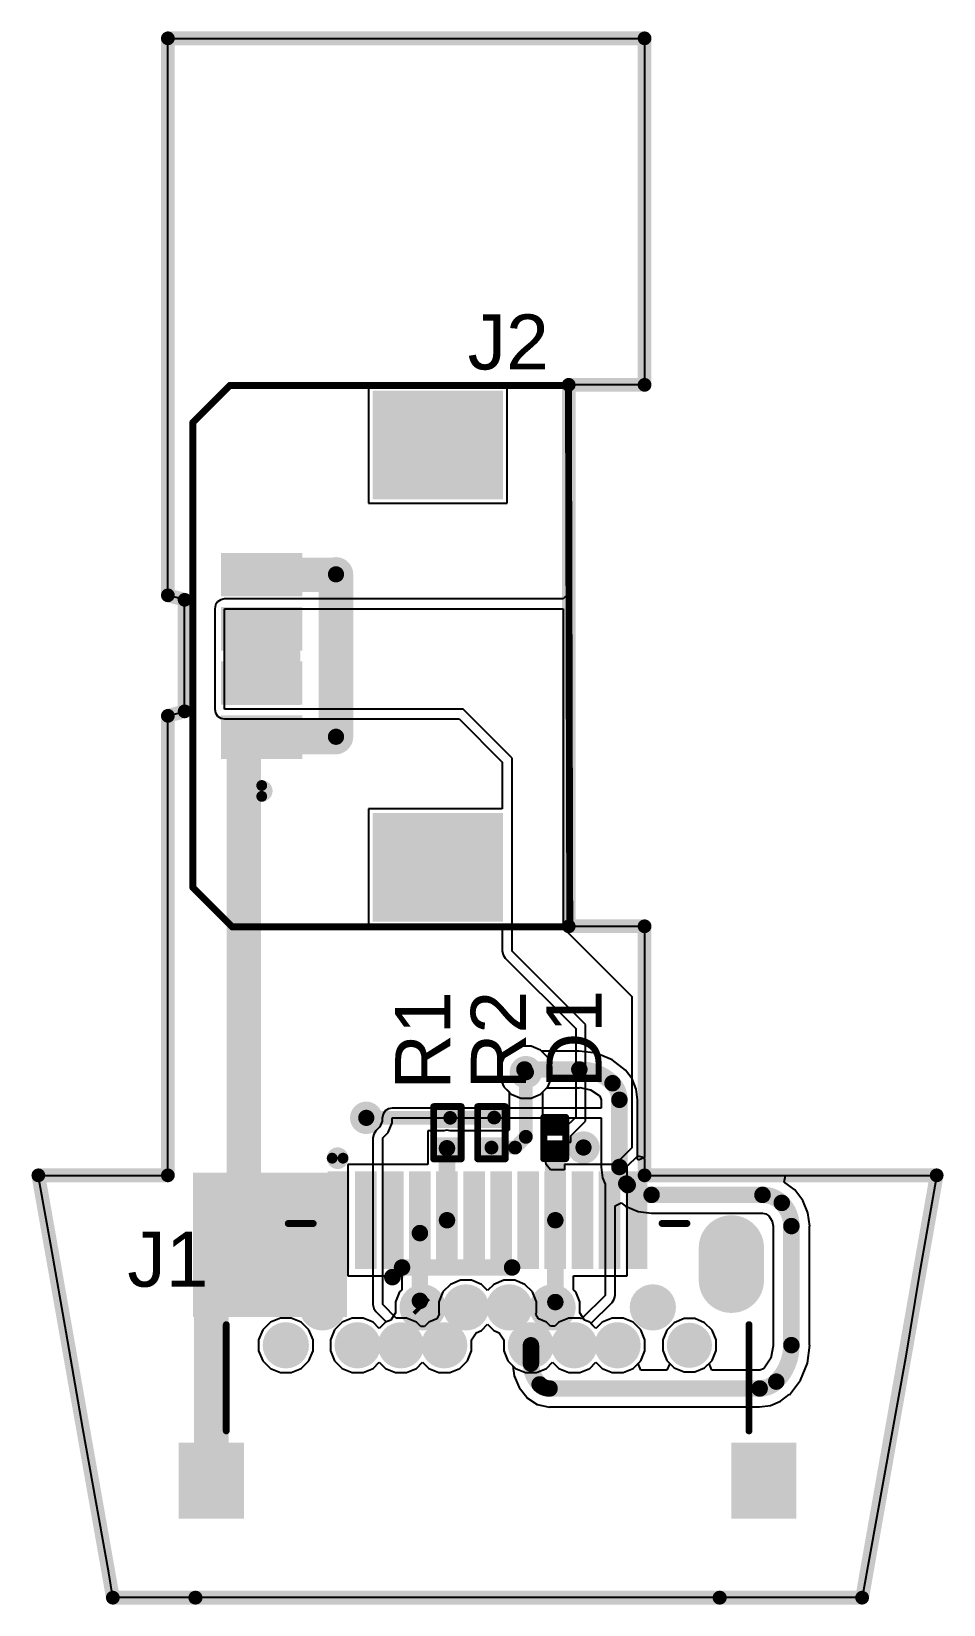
# Model space of a CAD drawing. Header units: millimetres. Extents: x -1.5 to 15.3, y -0.1 to 28.9.
import ezdxf

# ---------------------------------------------------------------- set-up
doc = ezdxf.new("R2010")
doc.units = ezdxf.units.MM
for name, color, linetype in [('BottomLayer', 5, 'Continuous'), ('BottomSolder', 6, 'Continuous'), ('Mechanical2', 216, 'Continuous'), ('MultiLayer', 9, 'Continuous'), ('PadHoleLayer', 156, 'Continuous'), ('TopLayer', 1, 'Continuous'), ('TopOverlay', 2, 'Continuous'), ('TopPaste', 8, 'Continuous'), ('TopSolder', 216, 'Continuous'), ('ViaHoleLayer', 16, 'Continuous')]:
    doc.layers.add(name, color=color, linetype=linetype)
doc.styles.add('Arial', font='arial.ttf', dxfattribs={"height": 0.2})

msp = doc.modelspace()

# ---------------------------------------------------------------- texts
at = {"layer": 'TopOverlay', "style": 'Arial'}
for s, p in [('J2', (6.545, 22.682)), ('J1', (0.263, 5.741))]:
    msp.add_text(s, height=1.016, dxfattribs=at).set_placement(p)
for s, p in [('R1', (6.223, 9.381)), ('R2', (7.62, 9.39)), ('D1', (9.017, 9.407))]:
    msp.add_text(s, height=1.016, rotation=90, dxfattribs=at).set_placement(p)

# ---------------------------------------------------------------- blocks, each defined once
blk = doc.blocks.new('R___0201_1')
at = {"layer": 'TopLayer'}
for points in [[(-0.41, 0.185), (-0.14, 0.185), (-0.14, -0.185), (-0.41, -0.185)], [(0.14, 0.185), (0.41, 0.185), (0.41, -0.185), (0.14, -0.185)]]:
    blk.add_hatch(color=1, dxfattribs=at).paths.add_polyline_path(points)
at = {"layer": 'TopPaste'}
for points in [[(-0.41, 0.185), (-0.14, 0.185), (-0.14, -0.185), (-0.41, -0.185)], [(0.14, 0.185), (0.41, 0.185), (0.41, -0.185), (0.14, -0.185)]]:
    blk.add_hatch(color=8, dxfattribs=at).paths.add_polyline_path(points)
at = {"layer": 'TopSolder'}
for points in [[(-0.465, 0.24), (-0.085, 0.24), (-0.085, -0.24), (-0.465, -0.24)], [(0.085, 0.24), (0.465, 0.24), (0.465, -0.24), (0.085, -0.24)]]:
    blk.add_hatch(color=216, dxfattribs=at).paths.add_polyline_path(points)
at = {"layer": 'TopOverlay', "const_width": 0.127}
for points in [[(-0.483, -0.254), (-0.483, 0.254)], [(0.483, 0.254), (-0.483, 0.254)], [(0.483, -0.254), (0.483, 0.254)], [(0.483, -0.254), (-0.483, -0.254)]]:
    blk.add_lwpolyline(points, dxfattribs=at)
at = {"layer": 'TopOverlay', "const_width": 0.0635}
for points in [[(-0.514, 0.254, 1), (-0.451, 0.254, 1)], [(-0.514, 0.254, 1), (-0.451, 0.254, 1)], [(0.451, 0.254, 1), (0.514, 0.254, 1)], [(0.451, 0.254, 1), (0.514, 0.254, 1)], [(-0.514, -0.254, 1), (-0.451, -0.254, 1)], [(-0.514, -0.254, 1), (-0.451, -0.254, 1)], [(0.451, -0.254, 1), (0.514, -0.254, 1)], [(0.451, -0.254, 1), (0.514, -0.254, 1)]]:
    blk.add_lwpolyline(points, format="xyb", close=True, dxfattribs=at)
blk = doc.blocks.new('R___0201_2')
at = {"layer": 'TopLayer'}
for points in [[(-0.41, 0.185), (-0.14, 0.185), (-0.14, -0.185), (-0.41, -0.185)], [(0.14, 0.185), (0.41, 0.185), (0.41, -0.185), (0.14, -0.185)]]:
    blk.add_hatch(color=1, dxfattribs=at).paths.add_polyline_path(points)
at = {"layer": 'TopPaste'}
for points in [[(-0.41, 0.185), (-0.14, 0.185), (-0.14, -0.185), (-0.41, -0.185)], [(0.14, 0.185), (0.41, 0.185), (0.41, -0.185), (0.14, -0.185)]]:
    blk.add_hatch(color=8, dxfattribs=at).paths.add_polyline_path(points)
at = {"layer": 'TopSolder'}
for points in [[(-0.465, 0.24), (-0.085, 0.24), (-0.085, -0.24), (-0.465, -0.24)], [(0.085, 0.24), (0.465, 0.24), (0.465, -0.24), (0.085, -0.24)]]:
    blk.add_hatch(color=216, dxfattribs=at).paths.add_polyline_path(points)
at = {"layer": 'TopOverlay', "const_width": 0.127}
for points in [[(-0.483, -0.254), (-0.483, 0.254)], [(0.483, 0.254), (-0.483, 0.254)], [(0.483, -0.254), (0.483, 0.254)], [(0.483, -0.254), (-0.483, -0.254)]]:
    blk.add_lwpolyline(points, dxfattribs=at)
at = {"layer": 'TopOverlay', "const_width": 0.0635}
for points in [[(-0.514, 0.254, 1), (-0.451, 0.254, 1)], [(-0.514, 0.254, 1), (-0.451, 0.254, 1)], [(0.451, 0.254, 1), (0.514, 0.254, 1)], [(0.451, 0.254, 1), (0.514, 0.254, 1)], [(-0.514, -0.254, 1), (-0.451, -0.254, 1)], [(-0.514, -0.254, 1), (-0.451, -0.254, 1)], [(0.451, -0.254, 1), (0.514, -0.254, 1)], [(0.451, -0.254, 1), (0.514, -0.254, 1)]]:
    blk.add_lwpolyline(points, format="xyb", close=True, dxfattribs=at)
blk = doc.blocks.new('XF3M_1__0415_1B_3')
at = {"layer": 'TopLayer'}
for points in [[(-1.797, 3.9), (-1.197, 3.9), (-1.197, 2.6), (-1.797, 2.6)], [(-0.797, 3.9), (-0.197, 3.9), (-0.197, 2.6), (-0.797, 2.6)], [(0.203, 3.9), (0.803, 3.9), (0.803, 2.6), (0.203, 2.6)], [(1.203, 3.9), (1.803, 3.9), (1.803, 2.6), (1.203, 2.6)], [(-4.8, 1.1), (-3, 1.1), (-3, -1.1), (-4.8, -1.1)], [(3, 1.1), (4.8, 1.1), (4.8, -1.1), (3, -1.1)]]:
    blk.add_hatch(color=1, dxfattribs=at).paths.add_polyline_path(points)
at = {"layer": 'TopPaste'}
for points in [[(-1.797, 3.9), (-1.197, 3.9), (-1.197, 2.6), (-1.797, 2.6)], [(-0.797, 3.9), (-0.197, 3.9), (-0.197, 2.6), (-0.797, 2.6)], [(0.203, 3.9), (0.803, 3.9), (0.803, 2.6), (0.203, 2.6)], [(1.203, 3.9), (1.803, 3.9), (1.803, 2.6), (1.203, 2.6)], [(-4.8, 1.1), (-3, 1.1), (-3, -1.1), (-4.8, -1.1)], [(3, 1.1), (4.8, 1.1), (4.8, -1.1), (3, -1.1)]]:
    blk.add_hatch(color=8, dxfattribs=at).paths.add_polyline_path(points)
at = {"layer": 'TopSolder'}
for points in [[(-1.898, 4.002), (-1.095, 4.002), (-1.095, 2.498), (-1.898, 2.498)], [(-0.898, 4.002), (-0.095, 4.002), (-0.095, 2.498), (-0.898, 2.498)], [(0.102, 4.002), (0.905, 4.002), (0.905, 2.498), (0.102, 2.498)], [(1.102, 4.002), (1.905, 4.002), (1.905, 2.498), (1.102, 2.498)], [(-4.902, 1.202), (-2.898, 1.202), (-2.898, -1.202), (-4.902, -1.202)], [(2.898, 1.202), (4.902, 1.202), (4.902, -1.202), (2.898, -1.202)]]:
    blk.add_hatch(color=216, dxfattribs=at).paths.add_polyline_path(points)
at = {"layer": 'TopOverlay', "const_width": 0.127}
for points in [[(-4.275, 4.521), (-5, 3.796)], [(-4.275, 4.521), (4.318, 4.521)], [(4.318, 4.521), (5, 3.839)], [(-5, 3.796), (-5, -2.437)], [(5, 3.839), (5, -2.412)], [(5, -2.412), (-5, -2.437)]]:
    blk.add_lwpolyline(points, dxfattribs=at)
at = {"layer": 'TopOverlay'}
for points, const_width in [([(-4.307, 4.521, 1), (-4.243, 4.521, 1)], 0.0635), ([(-4.307, 4.521, 1), (-4.243, 4.521, 1)], 0.0635), ([(4.286, 4.521, 1), (4.35, 4.521, 1)], 0.0635), ([(4.286, 4.521, 1), (4.35, 4.521, 1)], 0.0635), ([(-5.032, 3.796, 1), (-4.968, 3.796, 1)], 0.0635), ([(-5.032, 3.796, 1), (-4.968, 3.796, 1)], 0.0635), ([(4.968, 3.839, 1), (5.032, 3.839, 1)], 0.0635), ([(4.968, 3.839, 1), (5.032, 3.839, 1)], 0.0635), ([(-2.389, 3.25, 1), (-2.589, 3.25, 1)], 0.2), ([(-2.639, 3.25, 1), (-2.539, 3.25, 1)], 0.1), ([(-2.439, 3.25, 1), (-2.339, 3.25, 1)], 0.1), ([(-5.032, -2.437, 1), (-4.968, -2.437, 1)], 0.0635), ([(-5.032, -2.437, 1), (-4.968, -2.437, 1)], 0.0635), ([(4.968, -2.412, 1), (5.032, -2.412, 1)], 0.0635), ([(4.968, -2.412, 1), (5.032, -2.412, 1)], 0.0635)]:
    blk.add_lwpolyline(points, format="xyb", close=True, dxfattribs=dict(at, const_width=const_width))
blk = doc.blocks.new('DSN0603_2_4')
at = {"layer": 'TopLayer'}
for points in [[(-0.3, 0.12), (-0.1, 0.12), (-0.1, -0.12), (-0.3, -0.12)], [(0.1, 0.12), (0.3, 0.12), (0.3, -0.12), (0.1, -0.12)]]:
    blk.add_hatch(color=1, dxfattribs=at).paths.add_polyline_path(points)
at = {"layer": 'TopPaste'}
for points in [[(-0.3, 0.12), (-0.1, 0.12), (-0.1, -0.12), (-0.3, -0.12)], [(0.1, 0.12), (0.3, 0.12), (0.3, -0.12), (0.1, -0.12)]]:
    blk.add_hatch(color=8, dxfattribs=at).paths.add_polyline_path(points)
at = {"layer": 'TopSolder'}
for points in [[(-0.355, 0.175), (-0.045, 0.175), (-0.045, -0.175), (-0.355, -0.175)], [(0.045, 0.175), (0.355, 0.175), (0.355, -0.175), (0.045, -0.175)]]:
    blk.add_hatch(color=216, dxfattribs=at).paths.add_polyline_path(points)
at = {"layer": 'TopOverlay', "const_width": 0.127}
for points in [[(0.381, 0.203), (-0.381, 0.203)], [(-0.381, -0.203), (-0.381, 0.203)], [(0.381, -0.203), (0.381, 0.203)], [(0.381, -0.203), (-0.381, -0.203)]]:
    blk.add_lwpolyline(points, dxfattribs=at)
at = {"layer": 'TopOverlay', "const_width": 0.0635}
for points in [[(-0.413, 0.203, 1), (-0.349, 0.203, 1)], [(-0.413, 0.203, 1), (-0.349, 0.203, 1)], [(0.349, 0.203, 1), (0.413, 0.203, 1)], [(0.349, 0.203, 1), (0.413, 0.203, 1)], [(-0.413, -0.203, 1), (-0.349, -0.203, 1)], [(-0.413, -0.203, 1), (-0.349, -0.203, 1)], [(0.349, -0.203, 1), (0.413, -0.203, 1)], [(0.349, -0.203, 1), (0.413, -0.203, 1)]]:
    blk.add_lwpolyline(points, format="xyb", close=True, dxfattribs=at)
blk = doc.blocks.new('CUI_UJ32_C_H_G_H2_SMT_TR_5')
at = {"layer": 'BottomLayer'}
h = blk.add_hatch(color=5, dxfattribs=at)
edge = h.paths.add_edge_path()
edge.add_arc((-4.5, 4.45), 0.5, 180, 360)
edge.add_line((-4, 4.45), (-4, 5.05))
edge.add_arc((-4.5, 5.05), 0.5, 0, 180)
edge.add_line((-5, 5.05), (-5, 4.45))
h = blk.add_hatch(color=5, dxfattribs=at)
edge = h.paths.add_edge_path()
edge.add_arc((4.5, 4.45), 0.5, 180, 360)
edge.add_line((5, 4.45), (5, 5.05))
edge.add_arc((4.5, 5.05), 0.5, 0, 180)
edge.add_line((4, 5.05), (4, 4.45))
h = blk.add_hatch(color=5, dxfattribs=at)
edge = h.paths.add_edge_path()
edge.add_arc((-3.05, 3.95), 0.325, 0, 360)
h = blk.add_hatch(color=5, dxfattribs=at)
edge = h.paths.add_edge_path()
edge.add_arc((-1.2, 3.95), 0.325, 0, 360)
h = blk.add_hatch(color=5, dxfattribs=at)
edge = h.paths.add_edge_path()
edge.add_arc((-0.4, 3.95), 0.325, 0, 360)
h = blk.add_hatch(color=5, dxfattribs=at)
edge = h.paths.add_edge_path()
edge.add_arc((0.4, 3.95), 0.325, 0, 360)
h = blk.add_hatch(color=5, dxfattribs=at)
edge = h.paths.add_edge_path()
edge.add_arc((1.2, 3.95), 0.325, 0, 360)
h = blk.add_hatch(color=5, dxfattribs=at)
edge = h.paths.add_edge_path()
edge.add_arc((3.05, 3.95), 0.325, 0, 360)
h = blk.add_hatch(color=5, dxfattribs=at)
edge = h.paths.add_edge_path()
edge.add_arc((-3.725, 3.25), 0.325, 0, 360)
h = blk.add_hatch(color=5, dxfattribs=at)
edge = h.paths.add_edge_path()
edge.add_arc((-2.4, 3.25), 0.325, 0, 360)
h = blk.add_hatch(color=5, dxfattribs=at)
edge = h.paths.add_edge_path()
edge.add_arc((-1.6, 3.25), 0.325, 0, 360)
h = blk.add_hatch(color=5, dxfattribs=at)
edge = h.paths.add_edge_path()
edge.add_arc((-0.8, 3.25), 0.325, 0, 360)
h = blk.add_hatch(color=5, dxfattribs=at)
edge = h.paths.add_edge_path()
edge.add_arc((0.8, 3.25), 0.325, 0, 360)
h = blk.add_hatch(color=5, dxfattribs=at)
edge = h.paths.add_edge_path()
edge.add_arc((1.6, 3.25), 0.325, 0, 360)
h = blk.add_hatch(color=5, dxfattribs=at)
edge = h.paths.add_edge_path()
edge.add_arc((2.4, 3.25), 0.325, 0, 360)
h = blk.add_hatch(color=5, dxfattribs=at)
edge = h.paths.add_edge_path()
edge.add_arc((3.725, 3.25), 0.315, 0, 360)
at = {"layer": 'BottomSolder'}
h = blk.add_hatch(color=6, dxfattribs=at)
edge = h.paths.add_edge_path()
edge.add_arc((-4.5, 4.45), 0.602, 180, 360)
edge.add_line((-3.898, 4.45), (-3.898, 5.05))
edge.add_arc((-4.5, 5.05), 0.602, 0, 180)
edge.add_line((-5.102, 5.05), (-5.102, 4.45))
h = blk.add_hatch(color=6, dxfattribs=at)
edge = h.paths.add_edge_path()
edge.add_arc((4.5, 4.45), 0.602, 180, 360)
edge.add_line((5.102, 4.45), (5.102, 5.05))
edge.add_arc((4.5, 5.05), 0.602, 0, 180)
edge.add_line((3.898, 5.05), (3.898, 4.45))
h = blk.add_hatch(color=6, dxfattribs=at)
edge = h.paths.add_edge_path()
edge.add_arc((-3.05, 3.95), 0.427, 0, 360)
h = blk.add_hatch(color=6, dxfattribs=at)
edge = h.paths.add_edge_path()
edge.add_arc((-1.2, 3.95), 0.427, 0, 360)
h = blk.add_hatch(color=6, dxfattribs=at)
edge = h.paths.add_edge_path()
edge.add_arc((-0.4, 3.95), 0.427, 0, 360)
h = blk.add_hatch(color=6, dxfattribs=at)
edge = h.paths.add_edge_path()
edge.add_arc((0.4, 3.95), 0.427, 0, 360)
h = blk.add_hatch(color=6, dxfattribs=at)
edge = h.paths.add_edge_path()
edge.add_arc((1.2, 3.95), 0.427, 0, 360)
h = blk.add_hatch(color=6, dxfattribs=at)
edge = h.paths.add_edge_path()
edge.add_arc((3.05, 3.95), 0.427, 0, 360)
h = blk.add_hatch(color=6, dxfattribs=at)
edge = h.paths.add_edge_path()
edge.add_arc((-3.725, 3.25), 0.427, 0, 360)
h = blk.add_hatch(color=6, dxfattribs=at)
edge = h.paths.add_edge_path()
edge.add_arc((-2.4, 3.25), 0.427, 0, 360)
h = blk.add_hatch(color=6, dxfattribs=at)
edge = h.paths.add_edge_path()
edge.add_arc((-1.6, 3.25), 0.427, 0, 360)
h = blk.add_hatch(color=6, dxfattribs=at)
edge = h.paths.add_edge_path()
edge.add_arc((-0.8, 3.25), 0.427, 0, 360)
h = blk.add_hatch(color=6, dxfattribs=at)
edge = h.paths.add_edge_path()
edge.add_arc((0.8, 3.25), 0.427, 0, 360)
h = blk.add_hatch(color=6, dxfattribs=at)
edge = h.paths.add_edge_path()
edge.add_arc((1.6, 3.25), 0.427, 0, 360)
h = blk.add_hatch(color=6, dxfattribs=at)
edge = h.paths.add_edge_path()
edge.add_arc((2.4, 3.25), 0.427, 0, 360)
h = blk.add_hatch(color=6, dxfattribs=at)
edge = h.paths.add_edge_path()
edge.add_arc((3.725, 3.25), 0.417, 0, 360)
at = {"layer": 'MultiLayer'}
h = blk.add_hatch(color=9, dxfattribs=at)
edge = h.paths.add_edge_path()
edge.add_arc((-4.5, 4.45), 0.5, 180, 360)
edge.add_line((-4, 4.45), (-4, 5.05))
edge.add_arc((-4.5, 5.05), 0.5, 0, 180)
edge.add_line((-5, 5.05), (-5, 4.45))
h = blk.add_hatch(color=9, dxfattribs=at)
edge = h.paths.add_edge_path()
edge.add_arc((4.5, 4.45), 0.5, 180, 360)
edge.add_line((5, 4.45), (5, 5.05))
edge.add_arc((4.5, 5.05), 0.5, 0, 180)
edge.add_line((4, 5.05), (4, 4.45))
h = blk.add_hatch(color=9, dxfattribs=at)
edge = h.paths.add_edge_path()
edge.add_arc((-3.05, 3.95), 0.325, 0, 360)
h = blk.add_hatch(color=9, dxfattribs=at)
edge = h.paths.add_edge_path()
edge.add_arc((-1.2, 3.95), 0.325, 0, 360)
h = blk.add_hatch(color=9, dxfattribs=at)
edge = h.paths.add_edge_path()
edge.add_arc((-0.4, 3.95), 0.325, 0, 360)
h = blk.add_hatch(color=9, dxfattribs=at)
edge = h.paths.add_edge_path()
edge.add_arc((0.4, 3.95), 0.325, 0, 360)
h = blk.add_hatch(color=9, dxfattribs=at)
edge = h.paths.add_edge_path()
edge.add_arc((1.2, 3.95), 0.325, 0, 360)
h = blk.add_hatch(color=9, dxfattribs=at)
edge = h.paths.add_edge_path()
edge.add_arc((3.05, 3.95), 0.325, 0, 360)
h = blk.add_hatch(color=9, dxfattribs=at)
edge = h.paths.add_edge_path()
edge.add_arc((-3.725, 3.25), 0.325, 0, 360)
h = blk.add_hatch(color=9, dxfattribs=at)
edge = h.paths.add_edge_path()
edge.add_arc((-2.4, 3.25), 0.325, 0, 360)
h = blk.add_hatch(color=9, dxfattribs=at)
edge = h.paths.add_edge_path()
edge.add_arc((-1.6, 3.25), 0.325, 0, 360)
h = blk.add_hatch(color=9, dxfattribs=at)
edge = h.paths.add_edge_path()
edge.add_arc((-0.8, 3.25), 0.325, 0, 360)
h = blk.add_hatch(color=9, dxfattribs=at)
edge = h.paths.add_edge_path()
edge.add_arc((0.8, 3.25), 0.325, 0, 360)
h = blk.add_hatch(color=9, dxfattribs=at)
edge = h.paths.add_edge_path()
edge.add_arc((1.6, 3.25), 0.325, 0, 360)
h = blk.add_hatch(color=9, dxfattribs=at)
edge = h.paths.add_edge_path()
edge.add_arc((2.4, 3.25), 0.325, 0, 360)
h = blk.add_hatch(color=9, dxfattribs=at)
edge = h.paths.add_edge_path()
edge.add_arc((3.725, 3.25), 0.315, 0, 360)
at = {"layer": 'PadHoleLayer'}
h = blk.add_hatch(color=156, dxfattribs=at)
edge = h.paths.add_edge_path()
edge.add_arc((-4.5, 4.45), 0.25, 180, 360)
edge.add_line((-4.25, 4.45), (-4.25, 5.05))
edge.add_arc((-4.5, 5.05), 0.25, 0, 180)
edge.add_line((-4.75, 5.05), (-4.75, 4.45))
h = blk.add_hatch(color=156, dxfattribs=at)
edge = h.paths.add_edge_path()
edge.add_arc((4.5, 4.45), 0.25, 180, 360)
edge.add_line((4.75, 4.45), (4.75, 5.05))
edge.add_arc((4.5, 5.05), 0.25, 0, 180)
edge.add_line((4.25, 5.05), (4.25, 4.45))
h = blk.add_hatch(color=156, dxfattribs=at)
edge = h.paths.add_edge_path()
edge.add_arc((-3.05, 3.95), 0.2, 0, 360)
h = blk.add_hatch(color=156, dxfattribs=at)
edge = h.paths.add_edge_path()
edge.add_arc((-1.2, 3.95), 0.2, 0, 360)
h = blk.add_hatch(color=156, dxfattribs=at)
edge = h.paths.add_edge_path()
edge.add_arc((-0.4, 3.95), 0.2, 0, 360)
h = blk.add_hatch(color=156, dxfattribs=at)
edge = h.paths.add_edge_path()
edge.add_arc((0.4, 3.95), 0.2, 0, 360)
h = blk.add_hatch(color=156, dxfattribs=at)
edge = h.paths.add_edge_path()
edge.add_arc((1.2, 3.95), 0.2, 0, 360)
h = blk.add_hatch(color=156, dxfattribs=at)
edge = h.paths.add_edge_path()
edge.add_arc((3.05, 3.95), 0.2, 0, 360)
h = blk.add_hatch(color=156, dxfattribs=at)
edge = h.paths.add_edge_path()
edge.add_arc((-3.725, 3.25), 0.325, 0, 360)
h = blk.add_hatch(color=156, dxfattribs=at)
edge = h.paths.add_edge_path()
edge.add_arc((3.725, 3.25), 0.315, 0, 360)
h = blk.add_hatch(color=156, dxfattribs=at)
edge = h.paths.add_edge_path()
edge.add_arc((-2.4, 3.25), 0.2, 0, 360)
h = blk.add_hatch(color=156, dxfattribs=at)
edge = h.paths.add_edge_path()
edge.add_arc((-1.6, 3.25), 0.2, 0, 360)
h = blk.add_hatch(color=156, dxfattribs=at)
edge = h.paths.add_edge_path()
edge.add_arc((-0.8, 3.25), 0.2, 0, 360)
h = blk.add_hatch(color=156, dxfattribs=at)
edge = h.paths.add_edge_path()
edge.add_arc((0.8, 3.25), 0.2, 0, 360)
h = blk.add_hatch(color=156, dxfattribs=at)
edge = h.paths.add_edge_path()
edge.add_arc((1.6, 3.25), 0.2, 0, 360)
h = blk.add_hatch(color=156, dxfattribs=at)
edge = h.paths.add_edge_path()
edge.add_arc((2.4, 3.25), 0.2, 0, 360)
at = {"layer": 'TopLayer'}
for points in [[(-2.9, 6.41), (-2.6, 6.41), (-2.6, 4.71), (-2.9, 4.71)], [(-2.4, 6.41), (-2.1, 6.41), (-2.1, 4.71), (-2.4, 4.71)], [(-1.9, 6.41), (-1.6, 6.41), (-1.6, 4.71), (-1.9, 4.71)], [(-1.4, 6.41), (-1.1, 6.41), (-1.1, 4.71), (-1.4, 4.71)], [(-0.9, 6.41), (-0.6, 6.41), (-0.6, 4.71), (-0.9, 4.71)], [(-0.4, 6.41), (-0.1, 6.41), (-0.1, 4.71), (-0.4, 4.71)], [(0.1, 6.41), (0.4, 6.41), (0.4, 4.71), (0.1, 4.71)], [(0.6, 6.41), (0.9, 6.41), (0.9, 4.71), (0.6, 4.71)], [(1.1, 6.41), (1.4, 6.41), (1.4, 4.71), (1.1, 4.71)], [(1.6, 6.41), (1.9, 6.41), (1.9, 4.71), (1.6, 4.71)], [(2.1, 6.41), (2.4, 6.41), (2.4, 4.71), (2.1, 4.71)], [(2.6, 6.41), (2.9, 6.41), (2.9, 4.71), (2.6, 4.71)], [(-5.6, 1.35), (-4.6, 1.35), (-4.6, 0.15), (-5.6, 0.15)], [(4.6, 1.35), (5.6, 1.35), (5.6, 0.15), (4.6, 0.15)]]:
    blk.add_hatch(color=1, dxfattribs=at).paths.add_polyline_path(points)
h = blk.add_hatch(color=1, dxfattribs=at)
edge = h.paths.add_edge_path()
edge.add_arc((-4.5, 4.45), 0.5, 180, 360)
edge.add_line((-4, 4.45), (-4, 5.05))
edge.add_arc((-4.5, 5.05), 0.5, 0, 180)
edge.add_line((-5, 5.05), (-5, 4.45))
h = blk.add_hatch(color=1, dxfattribs=at)
edge = h.paths.add_edge_path()
edge.add_arc((4.5, 4.45), 0.5, 180, 360)
edge.add_line((5, 4.45), (5, 5.05))
edge.add_arc((4.5, 5.05), 0.5, 0, 180)
edge.add_line((4, 5.05), (4, 4.45))
h = blk.add_hatch(color=1, dxfattribs=at)
edge = h.paths.add_edge_path()
edge.add_arc((-3.05, 3.95), 0.325, 0, 360)
h = blk.add_hatch(color=1, dxfattribs=at)
edge = h.paths.add_edge_path()
edge.add_arc((-1.2, 3.95), 0.325, 0, 360)
h = blk.add_hatch(color=1, dxfattribs=at)
edge = h.paths.add_edge_path()
edge.add_arc((-0.4, 3.95), 0.325, 0, 360)
h = blk.add_hatch(color=1, dxfattribs=at)
edge = h.paths.add_edge_path()
edge.add_arc((0.4, 3.95), 0.325, 0, 360)
h = blk.add_hatch(color=1, dxfattribs=at)
edge = h.paths.add_edge_path()
edge.add_arc((1.2, 3.95), 0.325, 0, 360)
h = blk.add_hatch(color=1, dxfattribs=at)
edge = h.paths.add_edge_path()
edge.add_arc((3.05, 3.95), 0.325, 0, 360)
h = blk.add_hatch(color=1, dxfattribs=at)
edge = h.paths.add_edge_path()
edge.add_arc((-3.725, 3.25), 0.325, 0, 360)
h = blk.add_hatch(color=1, dxfattribs=at)
edge = h.paths.add_edge_path()
edge.add_arc((-2.4, 3.25), 0.325, 0, 360)
h = blk.add_hatch(color=1, dxfattribs=at)
edge = h.paths.add_edge_path()
edge.add_arc((-1.6, 3.25), 0.325, 0, 360)
h = blk.add_hatch(color=1, dxfattribs=at)
edge = h.paths.add_edge_path()
edge.add_arc((-0.8, 3.25), 0.325, 0, 360)
h = blk.add_hatch(color=1, dxfattribs=at)
edge = h.paths.add_edge_path()
edge.add_arc((0.8, 3.25), 0.325, 0, 360)
h = blk.add_hatch(color=1, dxfattribs=at)
edge = h.paths.add_edge_path()
edge.add_arc((1.6, 3.25), 0.325, 0, 360)
h = blk.add_hatch(color=1, dxfattribs=at)
edge = h.paths.add_edge_path()
edge.add_arc((2.4, 3.25), 0.325, 0, 360)
h = blk.add_hatch(color=1, dxfattribs=at)
edge = h.paths.add_edge_path()
edge.add_arc((3.725, 3.25), 0.315, 0, 360)
at = {"layer": 'TopPaste'}
for points in [[(-2.9, 6.41), (-2.6, 6.41), (-2.6, 4.71), (-2.9, 4.71)], [(-2.4, 6.41), (-2.1, 6.41), (-2.1, 4.71), (-2.4, 4.71)], [(-1.9, 6.41), (-1.6, 6.41), (-1.6, 4.71), (-1.9, 4.71)], [(-1.4, 6.41), (-1.1, 6.41), (-1.1, 4.71), (-1.4, 4.71)], [(-0.9, 6.41), (-0.6, 6.41), (-0.6, 4.71), (-0.9, 4.71)], [(-0.4, 6.41), (-0.1, 6.41), (-0.1, 4.71), (-0.4, 4.71)], [(0.1, 6.41), (0.4, 6.41), (0.4, 4.71), (0.1, 4.71)], [(0.6, 6.41), (0.9, 6.41), (0.9, 4.71), (0.6, 4.71)], [(1.1, 6.41), (1.4, 6.41), (1.4, 4.71), (1.1, 4.71)], [(1.6, 6.41), (1.9, 6.41), (1.9, 4.71), (1.6, 4.71)], [(2.1, 6.41), (2.4, 6.41), (2.4, 4.71), (2.1, 4.71)], [(2.6, 6.41), (2.9, 6.41), (2.9, 4.71), (2.6, 4.71)], [(-5.6, 1.35), (-4.6, 1.35), (-4.6, 0.15), (-5.6, 0.15)], [(4.6, 1.35), (5.6, 1.35), (5.6, 0.15), (4.6, 0.15)]]:
    blk.add_hatch(color=8, dxfattribs=at).paths.add_polyline_path(points)
at = {"layer": 'TopSolder'}
for points in [[(-2.95, 6.46), (-2.55, 6.46), (-2.55, 4.66), (-2.95, 4.66)], [(-2.45, 6.46), (-2.05, 6.46), (-2.05, 4.66), (-2.45, 4.66)], [(-1.95, 6.46), (-1.55, 6.46), (-1.55, 4.66), (-1.95, 4.66)], [(-1.45, 6.46), (-1.05, 6.46), (-1.05, 4.66), (-1.45, 4.66)], [(-0.95, 6.46), (-0.55, 6.46), (-0.55, 4.66), (-0.95, 4.66)], [(-0.45, 6.46), (-0.05, 6.46), (-0.05, 4.66), (-0.45, 4.66)], [(0.05, 6.46), (0.45, 6.46), (0.45, 4.66), (0.05, 4.66)], [(0.55, 6.46), (0.95, 6.46), (0.95, 4.66), (0.55, 4.66)], [(1.05, 6.46), (1.45, 6.46), (1.45, 4.66), (1.05, 4.66)], [(1.55, 6.46), (1.95, 6.46), (1.95, 4.66), (1.55, 4.66)], [(2.05, 6.46), (2.45, 6.46), (2.45, 4.66), (2.05, 4.66)], [(2.55, 6.46), (2.95, 6.46), (2.95, 4.66), (2.55, 4.66)], [(-5.702, 1.452), (-4.498, 1.452), (-4.498, 0.048), (-5.702, 0.048)], [(4.498, 1.452), (5.702, 1.452), (5.702, 0.048), (4.498, 0.048)]]:
    blk.add_hatch(color=216, dxfattribs=at).paths.add_polyline_path(points)
h = blk.add_hatch(color=216, dxfattribs=at)
edge = h.paths.add_edge_path()
edge.add_arc((-4.5, 4.45), 0.602, 180, 360)
edge.add_line((-3.898, 4.45), (-3.898, 5.05))
edge.add_arc((-4.5, 5.05), 0.602, 0, 180)
edge.add_line((-5.102, 5.05), (-5.102, 4.45))
h = blk.add_hatch(color=216, dxfattribs=at)
edge = h.paths.add_edge_path()
edge.add_arc((4.5, 4.45), 0.602, 180, 360)
edge.add_line((5.102, 4.45), (5.102, 5.05))
edge.add_arc((4.5, 5.05), 0.602, 0, 180)
edge.add_line((3.898, 5.05), (3.898, 4.45))
h = blk.add_hatch(color=216, dxfattribs=at)
edge = h.paths.add_edge_path()
edge.add_arc((-3.05, 3.95), 0.427, 0, 360)
h = blk.add_hatch(color=216, dxfattribs=at)
edge = h.paths.add_edge_path()
edge.add_arc((-1.2, 3.95), 0.427, 0, 360)
h = blk.add_hatch(color=216, dxfattribs=at)
edge = h.paths.add_edge_path()
edge.add_arc((-0.4, 3.95), 0.427, 0, 360)
h = blk.add_hatch(color=216, dxfattribs=at)
edge = h.paths.add_edge_path()
edge.add_arc((0.4, 3.95), 0.427, 0, 360)
h = blk.add_hatch(color=216, dxfattribs=at)
edge = h.paths.add_edge_path()
edge.add_arc((1.2, 3.95), 0.427, 0, 360)
h = blk.add_hatch(color=216, dxfattribs=at)
edge = h.paths.add_edge_path()
edge.add_arc((3.05, 3.95), 0.427, 0, 360)
h = blk.add_hatch(color=216, dxfattribs=at)
edge = h.paths.add_edge_path()
edge.add_arc((-3.725, 3.25), 0.427, 0, 360)
h = blk.add_hatch(color=216, dxfattribs=at)
edge = h.paths.add_edge_path()
edge.add_arc((-2.4, 3.25), 0.427, 0, 360)
h = blk.add_hatch(color=216, dxfattribs=at)
edge = h.paths.add_edge_path()
edge.add_arc((-1.6, 3.25), 0.427, 0, 360)
h = blk.add_hatch(color=216, dxfattribs=at)
edge = h.paths.add_edge_path()
edge.add_arc((-0.8, 3.25), 0.427, 0, 360)
h = blk.add_hatch(color=216, dxfattribs=at)
edge = h.paths.add_edge_path()
edge.add_arc((0.8, 3.25), 0.427, 0, 360)
h = blk.add_hatch(color=216, dxfattribs=at)
edge = h.paths.add_edge_path()
edge.add_arc((1.6, 3.25), 0.427, 0, 360)
h = blk.add_hatch(color=216, dxfattribs=at)
edge = h.paths.add_edge_path()
edge.add_arc((2.4, 3.25), 0.427, 0, 360)
h = blk.add_hatch(color=216, dxfattribs=at)
edge = h.paths.add_edge_path()
edge.add_arc((3.725, 3.25), 0.417, 0, 360)
at = {"layer": 'TopOverlay'}
for points, const_width in [([(-2.669, 6.706, 1), (-2.869, 6.706, 1)], 0.2), ([(-2.919, 6.706, 1), (-2.819, 6.706, 1)], 0.1), ([(-2.719, 6.706, 1), (-2.619, 6.706, 1)], 0.1), ([(-3.712, 5.5, 1), (-3.648, 5.5, 1)], 0.0635), ([(-3.252, 5.5, 1), (-3.188, 5.5, 1)], 0.0635), ([(3.188, 5.5, 1), (3.252, 5.5, 1)], 0.0635), ([(3.648, 5.5, 1), (3.712, 5.5, 1)], 0.0635), ([(-4.857, 3.63, 1), (-4.793, 3.63, 1)], 0.0635), ([(4.793, 3.63, 1), (4.857, 3.63, 1)], 0.0635), ([(-4.857, 1.67, 1), (-4.793, 1.67, 1)], 0.0635), ([(4.793, 1.67, 1), (4.857, 1.67, 1)], 0.0635)]:
    blk.add_lwpolyline(points, format="xyb", close=True, dxfattribs=dict(at, const_width=const_width))
at = {"layer": 'TopOverlay', "const_width": 0.127}
for points in [[(-3.68, 5.5), (-3.22, 5.5)], [(3.22, 5.5), (3.68, 5.5)], [(-4.825, 1.67), (-4.825, 3.63)], [(4.825, 1.67), (4.825, 3.63)]]:
    blk.add_lwpolyline(points, dxfattribs=at)

# ---------------------------------------------------------------- hatches: boundary and pattern name
at = {"layer": 'BottomLayer'}
h = msp.add_hatch(color=5, dxfattribs=at)
edge = h.paths.add_edge_path()
edge.add_arc((4.115, 18.898), 0.3, 0, 360)
h = msp.add_hatch(color=5, dxfattribs=at)
edge = h.paths.add_edge_path()
edge.add_arc((4.115, 15.898), 0.3, 0, 360)
h = msp.add_hatch(color=5, dxfattribs=at)
edge = h.paths.add_edge_path()
edge.add_arc((7.62, 9.703), 0.3, 0, 360)
h = msp.add_hatch(color=5, dxfattribs=at)
edge = h.paths.add_edge_path()
edge.add_arc((4.674, 8.86), 0.3, 0, 360)
h = msp.add_hatch(color=5, dxfattribs=at)
edge = h.paths.add_edge_path()
edge.add_arc((8.684, 8.312), 0.3, 0, 360)
at = {"layer": 'TopLayer'}
h = msp.add_hatch(color=1, dxfattribs=at)
edge = h.paths.add_edge_path()
edge.add_arc((4.115, 18.898), 0.3, 0, 360)
for points in [[(2.057, 16.485), (3.454, 16.485), (3.454, 18.263), (2.057, 18.263)], [(4.318, 7.849), (1.473, 7.849), (1.473, 5.182), (4.318, 5.182)]]:
    msp.add_hatch(color=1, dxfattribs=at).paths.add_polyline_path(points)
h = msp.add_hatch(color=1, dxfattribs=at)
edge = h.paths.add_edge_path()
edge.add_arc((4.115, 15.898), 0.3, 0, 360)
h = msp.add_hatch(color=1, dxfattribs=at)
edge = h.paths.add_edge_path()
edge.add_arc((7.62, 9.703), 0.3, 0, 360)
h = msp.add_hatch(color=1, dxfattribs=at)
edge = h.paths.add_edge_path()
edge.add_arc((4.674, 8.86), 0.3, 0, 360)
h = msp.add_hatch(color=1, dxfattribs=at)
edge = h.paths.add_edge_path()
edge.add_arc((8.684, 8.312), 0.3, 0, 360)
at = {"layer": 'ViaHoleLayer'}
h = msp.add_hatch(color=16, dxfattribs=at)
edge = h.paths.add_edge_path()
edge.add_arc((4.115, 18.898), 0.15, 0, 360)
h = msp.add_hatch(color=16, dxfattribs=at)
edge = h.paths.add_edge_path()
edge.add_arc((4.115, 15.898), 0.15, 0, 360)
h = msp.add_hatch(color=16, dxfattribs=at)
edge = h.paths.add_edge_path()
edge.add_arc((7.62, 9.703), 0.15, 0, 360)
h = msp.add_hatch(color=16, dxfattribs=at)
edge = h.paths.add_edge_path()
edge.add_arc((4.674, 8.86), 0.15, 0, 360)
h = msp.add_hatch(color=16, dxfattribs=at)
edge = h.paths.add_edge_path()
edge.add_arc((8.684, 8.312), 0.15, 0, 360)

# ---------------------------------------------------------------- linework, layer by layer
at = {"layer": 'BottomLayer'}
for p, q in [((1.012, 18.511), (1.012, 28.798)), ((1.012, 28.798), (9.812, 28.798)), ((9.812, 28.798), (9.812, 22.398)), ((9.812, 22.398), (8.412, 22.398)), ((8.412, 22.398), (8.412, 12.398)), ((1.321, 18.428), (1.012, 18.511)), ((1.321, 16.368), (1.321, 18.428)), ((1.012, 16.285), (1.321, 16.368)), ((1.012, 7.798), (1.012, 16.285)), ((8.412, 12.398), (9.812, 12.398)), ((9.812, 12.398), (9.812, 8.13)), ((7.525, 10.181), (7.349, 10.108)), ((7.715, 10.181), (7.525, 10.181)), ((7.891, 10.108), (7.715, 10.181)), ((7.215, 9.973), (7.142, 9.798)), ((7.349, 10.108), (7.215, 9.973)), ((7.908, 10.09), (7.891, 10.108)), ((8.607, 10.09), (7.908, 10.09)), ((8.92, 10.053), (8.607, 10.094)), ((8.607, 10.094), (8.607, 10.09)), ((9.211, 9.932), (8.92, 10.053)), ((9.461, 9.74), (9.211, 9.932)), ((7.142, 9.798), (7.142, 9.608)), ((7.142, 9.608), (7.215, 9.432)), ((9.458, 9.738), (9.461, 9.74)), ((9.581, 9.578), (9.458, 9.738)), ((7.215, 9.432), (7.349, 9.298)), ((7.349, 9.298), (7.525, 9.225)), ((7.715, 9.225), (7.891, 9.298)), ((7.891, 9.298), (8.01, 9.417)), ((8.01, 9.417), (8.607, 9.417)), ((8.607, 9.417), (8.617, 9.419)), ((8.617, 9.419), (8.812, 9.38)), ((8.812, 9.38), (8.976, 9.27)), ((9.658, 9.392), (9.581, 9.578)), ((9.684, 9.193), (9.658, 9.392)), ((5.082, 9.028), (5.023, 8.988)), ((5.151, 9.041), (5.082, 9.028)), ((9.011, 9.041), (5.151, 9.041)), ((7.525, 9.225), (7.715, 9.225)), ((8.976, 9.27), (8.982, 9.262)), ((8.982, 9.262), (8.984, 9.26)), ((8.984, 9.26), (9.011, 9.195)), ((9.011, 9.195), (9.011, 9.193)), ((9.011, 9.193), (9.011, 9.041)), ((9.684, 8.095), (9.684, 9.193)), ((9.684, 9.193), (9.684, 9.193)), ((4.97, 8.801), (4.925, 8.692)), ((4.984, 8.93), (4.97, 8.86)), ((4.97, 8.86), (4.97, 8.801)), ((5.023, 8.988), (4.984, 8.93)), ((5.079, 8.59), (5.151, 8.765)), ((5.151, 8.765), (5.151, 8.86)), ((5.151, 8.86), (9.011, 8.86)), ((9.011, 8.86), (9.011, 7.952)), ((4.811, 8.559), (4.797, 8.489)), ((4.797, 8.489), (4.797, 5.41)), ((4.85, 8.617), (4.811, 8.559)), ((4.925, 8.692), (4.85, 8.617)), ((4.978, 8.489), (5.079, 8.59)), ((4.978, 5.41), (4.978, 8.489)), ((9.011, 7.952), (9.01, 7.952)), ((9.01, 7.952), (9.037, 7.753)), ((9.699, 8.081), (9.684, 8.095)), ((9.812, 8.13), (9.699, 8.081)), ((-1.362, 7.701), (-1.281, 7.798)), ((-1.143, 6.477), (-1.362, 7.701)), ((-1.281, 7.798), (-0.864, 7.798)), ((-0.864, 7.798), (1.012, 7.798)), ((9.037, 7.753), (9.084, 7.637)), ((9.084, 7.637), (9.084, 5.581)), ((12.387, 7.671), (12.412, 7.798)), ((12.409, 7.662), (12.387, 7.671)), ((12.583, 7.528), (12.409, 7.662)), ((12.412, 7.798), (15.104, 7.798)), ((15.186, 7.701), (14.884, 5.994)), ((15.104, 7.798), (15.186, 7.701)), ((9.266, 7.233), (9.38, 7.289)), ((9.38, 7.289), (9.46, 7.228)), ((12.584, 7.529), (12.583, 7.528)), ((12.734, 7.333), (12.584, 7.529)), ((12.828, 7.105), (12.734, 7.333)), ((9.266, 5.581), (9.266, 7.233)), ((9.46, 7.228), (9.692, 7.132)), ((9.692, 7.132), (9.941, 7.099)), ((9.941, 7.099), (9.941, 7.101)), ((9.941, 7.101), (11.989, 7.101)), ((11.989, 7.101), (11.989, 7.097)), ((11.989, 7.097), (12.051, 7.085)), ((12.051, 7.085), (12.104, 7.05)), ((12.104, 7.05), (12.167, 6.949)), ((12.86, 6.861), (12.828, 7.105)), ((12.167, 6.949), (12.184, 6.861)), ((12.184, 6.861), (12.186, 6.861)), ((12.186, 6.861), (12.186, 4.662)), ((12.859, 4.662), (12.859, 6.861)), ((12.859, 6.861), (12.86, 6.861)), ((-0.864, 4.902), (-1.143, 6.477)), ((6.414, 5.862), (6.229, 5.785)), ((6.614, 5.862), (6.414, 5.862)), ((6.799, 5.785), (6.614, 5.862)), ((7.214, 5.862), (7.029, 5.785)), ((7.414, 5.862), (7.214, 5.862)), ((7.599, 5.785), (7.414, 5.862)), ((14.884, 5.994), (14.63, 4.42)), ((6.088, 5.644), (6.011, 5.459)), ((6.229, 5.785), (6.088, 5.644)), ((6.914, 5.67), (6.799, 5.785)), ((7.029, 5.785), (6.914, 5.67)), ((7.74, 5.644), (7.599, 5.785)), ((7.817, 5.459), (7.74, 5.644)), ((9.084, 5.581), (8.65, 5.147)), ((9.252, 5.511), (9.266, 5.581)), ((4.797, 5.41), (4.811, 5.341)), ((4.811, 5.341), (4.85, 5.282)), ((4.85, 5.282), (5.032, 5.1)), ((5.227, 5.162), (4.978, 5.41)), ((6.022, 5.232), (5.976, 5.146)), ((6.011, 5.459), (6.011, 5.259)), ((6.011, 5.259), (6.022, 5.232)), ((7.806, 5.232), (7.817, 5.259)), ((7.853, 5.146), (7.806, 5.232)), ((7.817, 5.259), (7.817, 5.459)), ((8.822, 5.062), (9.213, 5.452)), ((9.213, 5.452), (9.252, 5.511)), ((2.763, 4.944), (2.686, 4.759)), ((2.904, 5.085), (2.763, 4.944)), ((3.089, 5.162), (2.904, 5.085)), ((3.289, 5.162), (3.089, 5.162)), ((3.474, 5.085), (3.289, 5.162)), ((3.615, 4.944), (3.474, 5.085)), ((3.692, 4.759), (3.615, 4.944)), ((4.088, 4.944), (4.011, 4.759)), ((4.229, 5.085), (4.088, 4.944)), ((4.414, 5.162), (4.229, 5.085)), ((4.614, 5.162), (4.414, 5.162)), ((4.799, 5.085), (4.614, 5.162)), ((4.914, 4.97), (4.799, 5.085)), ((5.029, 5.085), (4.914, 4.97)), ((5.032, 5.1), (5.029, 5.085)), ((5.414, 5.162), (5.227, 5.162)), ((5.599, 5.085), (5.414, 5.162)), ((5.68, 5.004), (5.599, 5.085)), ((5.748, 5.004), (5.68, 5.004)), ((5.829, 5.085), (5.748, 5.004)), ((5.976, 5.146), (5.829, 5.085)), ((6.799, 4.933), (6.914, 5.048)), ((6.914, 5.048), (7.029, 4.933)), ((7.999, 5.085), (7.853, 5.146)), ((8.074, 5.01), (7.999, 5.085)), ((8.154, 5.01), (8.074, 5.01)), ((8.229, 5.085), (8.154, 5.01)), ((8.414, 5.162), (8.229, 5.085)), ((8.614, 5.162), (8.414, 5.162)), ((8.65, 5.147), (8.614, 5.162)), ((8.914, 4.97), (8.822, 5.062)), ((9.029, 5.085), (8.914, 4.97)), ((9.214, 5.162), (9.029, 5.085)), ((9.414, 5.162), (9.214, 5.162)), ((9.599, 5.085), (9.414, 5.162)), ((9.74, 4.944), (9.599, 5.085)), ((9.817, 4.759), (9.74, 4.944)), ((10.36, 5.077), (10.221, 4.938)), ((10.541, 5.152), (10.36, 5.077)), ((10.737, 5.152), (10.541, 5.152)), ((10.918, 5.077), (10.737, 5.152)), ((11.057, 4.938), (10.918, 5.077)), ((-0.559, 3.124), (-0.864, 4.902)), ((2.686, 4.759), (2.686, 4.559)), ((3.692, 4.559), (3.692, 4.759)), ((4.011, 4.759), (4.011, 4.559)), ((6.617, 4.759), (6.7, 4.892)), ((6.617, 4.559), (6.617, 4.759)), ((6.7, 4.892), (6.799, 4.933)), ((7.029, 4.933), (7.129, 4.892)), ((7.129, 4.892), (7.211, 4.759)), ((7.211, 4.759), (7.211, 4.559)), ((9.817, 4.559), (9.817, 4.759)), ((10.221, 4.938), (10.146, 4.757)), ((10.146, 4.757), (10.146, 4.561)), ((11.132, 4.757), (11.057, 4.938)), ((11.132, 4.561), (11.132, 4.757)), ((12.186, 4.662), (12.188, 4.648)), ((12.819, 4.327), (12.863, 4.662)), ((12.863, 4.662), (12.859, 4.662)), ((2.686, 4.559), (2.763, 4.374)), ((2.763, 4.374), (2.904, 4.233)), ((3.474, 4.233), (3.615, 4.374)), ((3.615, 4.374), (3.692, 4.559)), ((4.011, 4.559), (4.088, 4.374)), ((4.088, 4.374), (4.229, 4.233)), ((6.399, 4.233), (6.54, 4.374)), ((6.54, 4.374), (6.617, 4.559)), ((7.211, 4.559), (7.288, 4.374)), ((7.288, 4.374), (7.382, 4.28)), ((9.691, 4.324), (9.74, 4.374)), ((9.74, 4.374), (9.817, 4.559)), ((10.146, 4.561), (10.221, 4.38)), ((10.221, 4.38), (10.277, 4.324)), ((11.002, 4.324), (11.057, 4.38)), ((11.057, 4.38), (11.132, 4.561)), ((12.144, 4.424), (12.017, 4.234)), ((12.188, 4.648), (12.144, 4.424)), ((14.63, 4.42), (13.828, -0.002)), ((2.904, 4.233), (3.089, 4.156)), ((3.089, 4.156), (3.289, 4.156)), ((3.289, 4.156), (3.474, 4.233)), ((4.229, 4.233), (4.414, 4.156)), ((4.414, 4.156), (4.614, 4.156)), ((4.614, 4.156), (4.799, 4.233)), ((4.799, 4.233), (4.914, 4.348)), ((4.914, 4.348), (5.029, 4.233)), ((5.029, 4.233), (5.214, 4.156)), ((5.214, 4.156), (5.414, 4.156)), ((5.414, 4.156), (5.599, 4.233)), ((5.599, 4.233), (5.714, 4.348)), ((5.714, 4.348), (5.829, 4.233)), ((5.829, 4.233), (6.014, 4.156)), ((6.014, 4.156), (6.214, 4.156)), ((6.214, 4.156), (6.399, 4.233)), ((7.382, 4.28), (7.407, 4.094)), ((7.407, 4.094), (7.495, 3.881)), ((9.743, 4.197), (9.691, 4.324)), ((10.224, 4.197), (9.743, 4.197)), ((10.277, 4.324), (10.224, 4.197)), ((11.054, 4.197), (11.002, 4.324)), ((11.936, 4.197), (11.054, 4.197)), ((11.938, 4.197), (11.936, 4.197)), ((12.004, 4.224), (11.938, 4.197)), ((12.005, 4.226), (12.004, 4.224)), ((12.017, 4.234), (12.005, 4.226)), ((12.69, 4.015), (12.819, 4.327)), ((7.495, 3.881), (7.635, 3.698)), ((12.484, 3.746), (12.69, 4.015)), ((7.635, 3.698), (7.632, 3.695)), ((7.632, 3.695), (7.828, 3.565)), ((7.828, 3.565), (8.058, 3.519)), ((8.058, 3.519), (8.058, 3.524)), ((8.058, 3.524), (11.936, 3.524)), ((11.936, 3.524), (12.136, 3.55)), ((11.936, 3.524), (11.936, 3.524)), ((12.136, 3.55), (12.321, 3.627)), ((12.321, 3.627), (12.481, 3.75)), ((12.481, 3.75), (12.484, 3.746)), ((-0.254, 1.448), (-0.559, 3.124)), ((-0.076, 0.457), (-0.254, 1.448)), ((-0.004, -0.002), (-0.076, 0.457)), ((11.18, -0.002), (-0.004, -0.002)), ((11.201, -0.002), (11.18, -0.002)), ((11.18, -0.002), (11.18, -0.002)), ((11.307, -0.002), (11.201, -0.002)), ((11.201, -0.002), (11.201, -0.002)), ((13.828, -0.002), (11.307, -0.002))]:
    msp.add_line(p, q, dxfattribs=at)
for points, const_width in [([(4.115, 15.898), (4.115, 18.898)], 0.635), ([(7.595, 9.754), (8.607, 9.754)], 0.305), ([(9.347, 7.952), (9.347, 9.193)], 0.305), ([(9.941, 7.437), (11.989, 7.437)], 0.305), ([(12.522, 4.662), (12.522, 6.861)], 0.305), ([(5.155, 5.917), (5.334, 6.096)], 0.305), ([(5.334, 6.096), (7.366, 6.096)], 0.305), ([(7.714, 4.323), (7.714, 4.659)], 0.305), ([(8.058, 3.861), (11.936, 3.861)], 0.305)]:
    msp.add_lwpolyline(points, dxfattribs=dict(at, const_width=const_width))
for points, const_width in [([(3.956, 18.898, 1), (4.274, 18.898, 1)], 0.318), ([(3.956, 15.898, 1), (4.274, 15.898, 1)], 0.318), ([(7.518, 9.754, 1), (7.671, 9.754, 1)], 0.152), ([(8.531, 9.754, 1), (8.683, 9.754, 1)], 0.152), ([(8.531, 9.754, 1), (8.683, 9.754, 1)], 0.152), ([(9.144, 9.5, 1), (9.296, 9.5, 1)], 0.152), ([(9.144, 9.5, 1), (9.296, 9.5, 1)], 0.152), ([(9.271, 9.193, 1), (9.423, 9.193, 1)], 0.152), ([(9.271, 9.193, 1), (9.423, 9.193, 1)], 0.152), ([(9.271, 7.952, 1), (9.423, 7.952, 1)], 0.152), ([(9.271, 7.952, 1), (9.423, 7.952, 1)], 0.152), ([(9.398, 7.645, 1), (9.55, 7.645, 1)], 0.152), ([(9.423, 7.62, 1), (9.576, 7.62, 1)], 0.152), ([(9.865, 7.437, 1), (10.017, 7.437, 1)], 0.152), ([(9.865, 7.437, 1), (10.017, 7.437, 1)], 0.152), ([(11.912, 7.437, 1), (12.065, 7.437, 1)], 0.152), ([(11.912, 7.437, 1), (12.065, 7.437, 1)], 0.152), ([(12.268, 7.29, 1), (12.421, 7.29, 1)], 0.152), ([(12.268, 7.29, 1), (12.421, 7.29, 1)], 0.152), ([(12.446, 6.861, 1), (12.598, 6.861, 1)], 0.152), ([(12.446, 6.861, 1), (12.598, 6.861, 1)], 0.152), ([(5.258, 6.096, 1), (5.41, 6.096, 1)], 0.152), ([(5.258, 6.096, 1), (5.41, 6.096, 1)], 0.152), ([(7.29, 6.096, 1), (7.442, 6.096, 1)], 0.152), ([(5.079, 5.917, 1), (5.232, 5.917, 1)], 0.152), ([(7.638, 4.659, 1), (7.79, 4.659, 1)], 0.152), ([(12.446, 4.662, 1), (12.598, 4.662, 1)], 0.152), ([(12.446, 4.662, 1), (12.598, 4.662, 1)], 0.152), ([(7.638, 4.323, 1), (7.79, 4.323, 1)], 0.152), ([(7.638, 4.323, 1), (7.79, 4.323, 1)], 0.152), ([(7.798, 3.937, 1), (7.95, 3.937, 1)], 0.152), ([(7.798, 3.937, 1), (7.95, 3.937, 1)], 0.152), ([(12.167, 3.988, 1), (12.319, 3.988, 1)], 0.152), ([(12.167, 3.988, 1), (12.319, 3.988, 1)], 0.152), ([(7.982, 3.861, 1), (8.134, 3.861, 1)], 0.152), ([(7.982, 3.861, 1), (8.134, 3.861, 1)], 0.152), ([(11.86, 3.861, 1), (12.012, 3.861, 1)], 0.152), ([(11.86, 3.861, 1), (12.012, 3.861, 1)], 0.152)]:
    msp.add_lwpolyline(points, format="xyb", close=True, dxfattribs=dict(at, const_width=const_width))
at = {"layer": 'BottomLayer', "const_width": 0.305}
for points in [[(8.607, 9.754, -0.198912), (9.22, 9.5)], [(9.22, 9.5, -0.198912), (9.347, 9.193)], [(9.474, 7.645, -0.198912), (9.347, 7.952)], [(9.941, 7.437, -0.198912), (9.5, 7.62)], [(11.989, 7.437, -0.198912), (12.344, 7.29)], [(12.344, 7.29, -0.198912), (12.522, 6.861)], [(12.522, 4.662, -0.198912), (12.243, 3.988)], [(7.874, 3.937, -0.198912), (7.714, 4.323)], [(8.058, 3.861, -0.198912), (7.874, 3.937)], [(12.243, 3.988, -0.198912), (11.936, 3.861)]]:
    msp.add_lwpolyline(points, format="xyb", dxfattribs=at)
at = {"layer": 'Mechanical2', "const_width": 0.254}
for points in [[(1.012, 18.511), (1.012, 28.798)], [(1.012, 28.798), (9.812, 28.798)], [(9.812, 22.398), (9.812, 28.798)], [(8.412, 12.398), (8.412, 22.398)], [(8.412, 22.398), (9.812, 22.398)], [(1.012, 18.511), (1.321, 18.428)], [(1.321, 16.368), (1.321, 18.428)], [(1.012, 16.285), (1.321, 16.368)], [(1.012, 7.798), (1.012, 16.285)], [(8.412, 12.398), (9.812, 12.398)], [(9.812, 7.798), (9.812, 12.398)], [(-1.38, 7.798), (-0.004, -0.002)], [(-1.38, 7.798), (1.012, 7.798)], [(9.812, 7.798), (15.203, 7.798)], [(13.828, -0.002), (15.203, 7.798)], [(-0.004, -0.002), (1.524, -0.002)], [(1.518, -0.002), (11.195, -0.002)], [(11.201, -0.002), (13.828, -0.002)]]:
    msp.add_lwpolyline(points, dxfattribs=at)
at = {"layer": 'Mechanical2', "const_width": 0.127}
for points in [[(0.948, 28.798, 1), (1.075, 28.798, 1)], [(0.948, 28.798, 1), (1.075, 28.798, 1)], [(9.748, 28.798, 1), (9.875, 28.798, 1)], [(9.748, 28.798, 1), (9.875, 28.798, 1)], [(8.348, 22.398, 1), (8.475, 22.398, 1)], [(8.348, 22.398, 1), (8.475, 22.398, 1)], [(9.748, 22.398, 1), (9.875, 22.398, 1)], [(9.748, 22.398, 1), (9.875, 22.398, 1)], [(0.948, 18.511, 1), (1.075, 18.511, 1)], [(0.948, 18.511, 1), (1.075, 18.511, 1)], [(1.257, 18.428, 1), (1.384, 18.428, 1)], [(1.257, 18.428, 1), (1.384, 18.428, 1)], [(0.948, 16.285, 1), (1.075, 16.285, 1)], [(0.948, 16.285, 1), (1.075, 16.285, 1)], [(1.257, 16.368, 1), (1.384, 16.368, 1)], [(1.257, 16.368, 1), (1.384, 16.368, 1)], [(8.348, 12.398, 1), (8.475, 12.398, 1)], [(8.348, 12.398, 1), (8.475, 12.398, 1)], [(9.748, 12.398, 1), (9.875, 12.398, 1)], [(9.748, 12.398, 1), (9.875, 12.398, 1)], [(-1.443, 7.798, 1), (-1.316, 7.798, 1)], [(-1.443, 7.798, 1), (-1.316, 7.798, 1)], [(0.948, 7.798, 1), (1.075, 7.798, 1)], [(0.948, 7.798, 1), (1.075, 7.798, 1)], [(9.748, 7.798, 1), (9.875, 7.798, 1)], [(9.748, 7.798, 1), (9.875, 7.798, 1)], [(15.14, 7.798, 1), (15.267, 7.798, 1)], [(15.14, 7.798, 1), (15.267, 7.798, 1)], [(-0.068, -0.002, 1), (0.059, -0.002, 1)], [(-0.068, -0.002, 1), (0.059, -0.002, 1)], [(1.454, -0.002, 1), (1.581, -0.002, 1)], [(1.46, -0.002, 1), (1.587, -0.002, 1)], [(11.131, -0.002, 1), (11.258, -0.002, 1)], [(11.138, -0.002, 1), (11.265, -0.002, 1)], [(13.764, -0.002, 1), (13.891, -0.002, 1)], [(13.764, -0.002, 1), (13.891, -0.002, 1)]]:
    msp.add_lwpolyline(points, format="xyb", close=True, dxfattribs=at)
at = {"layer": 'TopLayer'}
for p, q in [((1.012, 18.511), (1.012, 28.798)), ((1.012, 28.798), (9.812, 28.798)), ((9.812, 28.798), (9.812, 22.398)), ((9.812, 22.398), (8.412, 22.398)), ((8.412, 22.398), (8.412, 18.547)), ((7.272, 22.365), (4.717, 22.365)), ((4.717, 22.365), (4.717, 20.21)), ((7.272, 20.21), (7.272, 22.365)), ((4.717, 20.21), (7.272, 20.21)), ((1.321, 18.428), (1.012, 18.511)), ((1.321, 16.368), (1.321, 18.428)), ((1.89, 18.332), (1.876, 18.263)), ((1.929, 18.391), (1.89, 18.332)), ((1.988, 18.43), (1.929, 18.391)), ((2.057, 18.444), (1.988, 18.43)), ((8.306, 18.444), (2.057, 18.444)), ((8.412, 18.547), (8.306, 18.444)), ((1.876, 18.263), (1.876, 16.408)), ((2.057, 16.408), (2.057, 18.263)), ((2.057, 18.263), (8.306, 18.263)), ((8.306, 18.263), (8.306, 12.37)), ((1.012, 16.285), (1.321, 16.368)), ((1.012, 7.798), (1.012, 16.285)), ((1.876, 16.408), (1.89, 16.339)), ((1.89, 16.339), (1.929, 16.28)), ((1.929, 16.28), (1.988, 16.241)), ((6.463, 16.408), (2.057, 16.408)), ((7.366, 15.505), (6.463, 16.408)), ((1.988, 16.241), (2.057, 16.227)), ((2.057, 16.227), (6.388, 16.227)), ((6.388, 16.227), (7.185, 15.43)), ((7.185, 15.43), (7.185, 14.565)), ((7.366, 11.938), (7.366, 15.505)), ((7.185, 14.565), (4.717, 14.565)), ((4.717, 14.565), (4.717, 12.41)), ((4.717, 12.41), (7.185, 12.41)), ((7.185, 12.41), (7.185, 11.938)), ((8.306, 12.37), (9.576, 11.1)), ((7.185, 11.938), (7.199, 11.869)), ((8.721, 10.583), (7.366, 11.938)), ((7.199, 11.869), (7.238, 11.81)), ((7.238, 11.81), (8.54, 10.508)), ((9.576, 11.1), (9.576, 8.306)), ((8.54, 10.508), (8.54, 8.873)), ((8.721, 8.798), (8.721, 10.583)), ((7.525, 10.181), (7.349, 10.108)), ((7.715, 10.181), (7.525, 10.181)), ((7.891, 10.108), (7.715, 10.181)), ((7.215, 9.973), (7.142, 9.798)), ((7.349, 10.108), (7.215, 9.973)), ((8.025, 9.973), (7.891, 10.108)), ((8.098, 9.798), (8.025, 9.973)), ((7.142, 9.798), (7.142, 9.608)), ((7.142, 9.608), (7.215, 9.432)), ((8.025, 9.432), (8.098, 9.608)), ((8.098, 9.608), (8.098, 9.798)), ((7.215, 9.432), (7.309, 9.338)), ((7.309, 9.338), (7.309, 8.638)), ((7.931, 9.338), (8.025, 9.432)), ((7.931, 8.627), (7.931, 9.338)), ((8.54, 8.873), (8.323, 8.656)), ((8.451, 8.527), (8.721, 8.798)), ((6.107, 8.623), (5.809, 8.623)), ((5.809, 8.623), (5.809, 7.997)), ((6.164, 8.634), (6.107, 8.623)), ((6.222, 8.623), (6.164, 8.634)), ((6.535, 8.623), (6.222, 8.623)), ((6.622, 8.623), (6.535, 8.623)), ((6.535, 8.623), (6.535, 8.623)), ((7.295, 8.623), (6.622, 8.623)), ((6.622, 8.623), (6.622, 8.623)), ((7.309, 8.638), (7.295, 8.623)), ((7.976, 8.59), (7.931, 8.627)), ((8.282, 8.59), (7.976, 8.59)), ((8.284, 8.597), (8.282, 8.59)), ((8.323, 8.656), (8.284, 8.597)), ((8.451, 8.409), (8.451, 8.527)), ((7.976, 8.117), (7.976, 8.409)), ((7.976, 8.409), (8.451, 8.409)), ((9.576, 8.306), (9.267, 7.997)), ((9.492, 7.966), (9.685, 8.158)), ((9.685, 8.158), (9.761, 8.142)), ((9.761, 8.142), (9.812, 8.11)), ((5.683, 7.997), (4.336, 7.997)), ((4.336, 7.997), (4.336, 5.941)), ((5.809, 7.997), (5.683, 7.997)), ((7.992, 7.997), (7.976, 8.117)), ((8.075, 7.899), (7.992, 7.997)), ((8.336, 7.899), (8.075, 7.899)), ((9.267, 7.997), (8.336, 7.997)), ((8.336, 7.997), (8.336, 7.899)), ((9.492, 5.941), (9.492, 7.966)), ((9.812, 8.11), (9.812, 7.798)), ((-1.362, 7.701), (-1.281, 7.798)), ((-1.143, 6.477), (-1.362, 7.701)), ((-1.281, 7.798), (-0.864, 7.798)), ((-0.864, 7.798), (1.012, 7.798)), ((9.812, 7.798), (15.104, 7.798)), ((15.186, 7.701), (14.884, 5.994)), ((15.104, 7.798), (15.186, 7.701)), ((-0.864, 4.902), (-1.143, 6.477)), ((4.336, 5.941), (5.328, 5.941)), ((5.328, 5.941), (5.328, 5.683)), ((8.501, 5.683), (8.501, 5.941)), ((8.501, 5.941), (9.492, 5.941)), ((14.884, 5.994), (14.63, 4.42)), ((5.288, 5.644), (5.211, 5.459)), ((5.328, 5.683), (5.288, 5.644)), ((8.54, 5.644), (8.501, 5.683)), ((8.617, 5.459), (8.54, 5.644)), ((5.211, 5.259), (5.129, 5.126)), ((5.211, 5.459), (5.211, 5.259)), ((8.617, 5.259), (8.617, 5.459)), ((8.7, 5.126), (8.617, 5.259)), ((2.763, 4.944), (2.686, 4.759)), ((2.904, 5.085), (2.763, 4.944)), ((3.089, 5.162), (2.904, 5.085)), ((3.289, 5.162), (3.089, 5.162)), ((3.474, 5.085), (3.289, 5.162)), ((3.615, 4.944), (3.474, 5.085)), ((3.692, 4.759), (3.615, 4.944)), ((4.088, 4.944), (4.011, 4.759)), ((4.229, 5.085), (4.088, 4.944)), ((4.414, 5.162), (4.229, 5.085)), ((4.614, 5.162), (4.414, 5.162)), ((4.799, 5.085), (4.614, 5.162)), ((4.914, 4.97), (4.799, 5.085)), ((5.029, 5.085), (4.914, 4.97)), ((5.129, 5.126), (5.029, 5.085)), ((6.799, 4.933), (6.914, 5.048)), ((6.914, 5.048), (7.029, 4.933)), ((8.799, 5.085), (8.7, 5.126)), ((8.914, 4.97), (8.799, 5.085)), ((9.029, 5.085), (8.914, 4.97)), ((9.214, 5.162), (9.029, 5.085)), ((9.414, 5.162), (9.214, 5.162)), ((9.599, 5.085), (9.414, 5.162)), ((9.74, 4.944), (9.599, 5.085)), ((9.817, 4.759), (9.74, 4.944)), ((10.36, 5.077), (10.221, 4.938)), ((10.541, 5.152), (10.36, 5.077)), ((10.737, 5.152), (10.541, 5.152)), ((10.918, 5.077), (10.737, 5.152)), ((11.057, 4.938), (10.918, 5.077)), ((-0.559, 3.124), (-0.864, 4.902)), ((2.686, 4.759), (2.686, 4.559)), ((3.692, 4.559), (3.692, 4.759)), ((4.011, 4.759), (4.011, 4.559)), ((6.617, 4.759), (6.7, 4.892)), ((6.617, 4.559), (6.617, 4.759)), ((6.7, 4.892), (6.799, 4.933)), ((7.029, 4.933), (7.129, 4.892)), ((7.129, 4.892), (7.211, 4.759)), ((7.211, 4.759), (7.211, 4.559)), ((9.817, 4.559), (9.817, 4.759)), ((10.221, 4.938), (10.146, 4.757)), ((10.146, 4.757), (10.146, 4.561)), ((11.132, 4.757), (11.057, 4.938)), ((11.132, 4.561), (11.132, 4.757)), ((2.686, 4.559), (2.763, 4.374)), ((2.763, 4.374), (2.904, 4.233)), ((3.474, 4.233), (3.615, 4.374)), ((3.615, 4.374), (3.692, 4.559)), ((4.011, 4.559), (4.088, 4.374)), ((4.088, 4.374), (4.229, 4.233)), ((6.399, 4.233), (6.54, 4.374)), ((6.54, 4.374), (6.617, 4.559)), ((7.211, 4.559), (7.288, 4.374)), ((7.288, 4.374), (7.429, 4.233)), ((9.599, 4.233), (9.74, 4.374)), ((9.74, 4.374), (9.817, 4.559)), ((10.146, 4.561), (10.221, 4.38)), ((10.221, 4.38), (10.36, 4.241)), ((10.918, 4.241), (11.057, 4.38)), ((11.057, 4.38), (11.132, 4.561)), ((14.63, 4.42), (13.828, -0.002)), ((2.904, 4.233), (3.089, 4.156)), ((3.089, 4.156), (3.289, 4.156)), ((3.289, 4.156), (3.474, 4.233)), ((4.229, 4.233), (4.414, 4.156)), ((4.414, 4.156), (4.614, 4.156)), ((4.614, 4.156), (4.799, 4.233)), ((4.799, 4.233), (4.914, 4.348)), ((4.914, 4.348), (5.029, 4.233)), ((5.029, 4.233), (5.214, 4.156)), ((5.214, 4.156), (5.414, 4.156)), ((5.414, 4.156), (5.599, 4.233)), ((5.599, 4.233), (5.714, 4.348)), ((5.714, 4.348), (5.829, 4.233)), ((5.829, 4.233), (6.014, 4.156)), ((6.014, 4.156), (6.214, 4.156)), ((6.214, 4.156), (6.399, 4.233)), ((7.429, 4.233), (7.614, 4.156)), ((7.614, 4.156), (7.814, 4.156)), ((7.814, 4.156), (7.999, 4.233)), ((7.999, 4.233), (8.114, 4.348)), ((8.114, 4.348), (8.229, 4.233)), ((8.229, 4.233), (8.414, 4.156)), ((8.414, 4.156), (8.614, 4.156)), ((8.614, 4.156), (8.799, 4.233)), ((8.799, 4.233), (8.914, 4.348)), ((8.914, 4.348), (9.029, 4.233)), ((9.029, 4.233), (9.214, 4.156)), ((9.214, 4.156), (9.414, 4.156)), ((9.414, 4.156), (9.599, 4.233)), ((10.36, 4.241), (10.541, 4.166)), ((10.541, 4.166), (10.737, 4.166)), ((10.737, 4.166), (10.918, 4.241)), ((-0.254, 1.448), (-0.559, 3.124)), ((-0.076, 0.457), (-0.254, 1.448)), ((-0.004, -0.002), (-0.076, 0.457)), ((11.18, -0.002), (-0.004, -0.002)), ((11.201, -0.002), (11.18, -0.002)), ((11.18, -0.002), (11.18, -0.002)), ((11.307, -0.002), (11.201, -0.002)), ((11.201, -0.002), (11.201, -0.002)), ((13.828, -0.002), (11.307, -0.002))]:
    msp.add_line(p, q, dxfattribs=at)
for points, const_width in [([(2.744, 18.891), (4.108, 18.891)], 0.635), ([(4.108, 18.891), (4.115, 18.898)], 0.635), ([(2.414, 6.159), (2.414, 15.873)], 0.635), ([(2.744, 15.891), (4.108, 15.891)], 0.635), ([(7.62, 8.509), (7.62, 9.703)], 0.254), ([(4.674, 8.86), (7.036, 8.865)], 0.254), ([(6.223, 8.86), (7.036, 8.865)], 0.254), ([(6.164, 6.969), (6.164, 8.298)], 0.305), ([(6.164, 8.298), (6.172, 8.306)], 0.254), ([(6.985, 8.31), (7.421, 8.31)], 0.254), ([(7.421, 8.31), (7.62, 8.509)], 0.254), ([(8.164, 6.969), (8.164, 8.195)], 0.381), ([(8.164, 5.457), (8.164, 6.969)], 0.305), ([(5.664, 5.48), (5.664, 6.731)], 0.305), ([(2.414, 5.905), (2.414, 6.159)], 0.635), ([(1.814, 5.305), (2.414, 5.905)], 0.635), ([(1.814, 2.159), (1.814, 5.305)], 0.635), ([(5.664, 5.409), (5.714, 5.359)], 0.381)]:
    msp.add_lwpolyline(points, dxfattribs=dict(at, const_width=const_width))
for points, const_width in [([(2.586, 18.891, 1), (2.903, 18.891, 1)], 0.318), ([(3.949, 18.891, 1), (4.267, 18.891, 1)], 0.318), ([(3.949, 18.891, 1), (4.267, 18.891, 1)], 0.318), ([(3.956, 18.898, 1), (4.274, 18.898, 1)], 0.318), ([(2.255, 15.873, 1), (2.573, 15.873, 1)], 0.318), ([(2.586, 15.891, 1), (2.903, 15.891, 1)], 0.318), ([(3.949, 15.891, 1), (4.267, 15.891, 1)], 0.318), ([(7.556, 9.703, 1), (7.684, 9.703, 1)], 0.127), ([(4.61, 8.86, 1), (4.737, 8.86, 1)], 0.127), ([(6.16, 8.86, 1), (6.286, 8.86, 1)], 0.127), ([(6.972, 8.865, 1), (7.099, 8.865, 1)], 0.127), ([(6.972, 8.865, 1), (7.099, 8.865, 1)], 0.127), ([(6.088, 8.298, 1), (6.24, 8.298, 1)], 0.152), ([(6.109, 8.306, 1), (6.236, 8.306, 1)], 0.127), ([(6.921, 8.31, 1), (7.049, 8.31, 1)], 0.127), ([(7.358, 8.31, 1), (7.485, 8.31, 1)], 0.127), ([(7.358, 8.31, 1), (7.485, 8.31, 1)], 0.127), ([(7.556, 8.509, 1), (7.684, 8.509, 1)], 0.127), ([(7.556, 8.509, 1), (7.684, 8.509, 1)], 0.127), ([(6.101, 8.298, 1), (6.228, 8.298, 1)], 0.127), ([(8.069, 8.195, 1), (8.259, 8.195, 1)], 0.191), ([(6.088, 6.969, 1), (6.24, 6.969, 1)], 0.152), ([(8.069, 6.969, 1), (8.259, 6.969, 1)], 0.191), ([(8.088, 6.969, 1), (8.24, 6.969, 1)], 0.152), ([(5.588, 6.731, 1), (5.74, 6.731, 1)], 0.152), ([(2.255, 6.159, 1), (2.573, 6.159, 1)], 0.318), ([(2.255, 6.159, 1), (2.573, 6.159, 1)], 0.318), ([(2.255, 5.905, 1), (2.573, 5.905, 1)], 0.318), ([(2.255, 5.905, 1), (2.573, 5.905, 1)], 0.318), ([(1.655, 5.305, 1), (1.973, 5.305, 1)], 0.318), ([(1.655, 5.305, 1), (1.973, 5.305, 1)], 0.318), ([(5.569, 5.48, 1), (5.759, 5.48, 1)], 0.191), ([(5.569, 5.409, 1), (5.759, 5.409, 1)], 0.191), ([(5.588, 5.48, 1), (5.74, 5.48, 1)], 0.152), ([(5.619, 5.359, 1), (5.809, 5.359, 1)], 0.191), ([(5.619, 5.359, 1), (5.809, 5.359, 1)], 0.191), ([(8.069, 5.457, 1), (8.259, 5.457, 1)], 0.191), ([(8.088, 5.457, 1), (8.24, 5.457, 1)], 0.152), ([(8.007, 5.309, 1), (8.198, 5.309, 1)], 0.191), ([(1.655, 2.159, 1), (1.973, 2.159, 1)], 0.318)]:
    msp.add_lwpolyline(points, format="xyb", close=True, dxfattribs=dict(at, const_width=const_width))
at = {"layer": 'TopLayer', "const_width": 0.381}
for points in [[(5.714, 5.359, -0.198912), (5.664, 5.48)], [(8.164, 5.457, -0.198912), (8.103, 5.309)]]:
    msp.add_lwpolyline(points, format="xyb", dxfattribs=at)

# ---------------------------------------------------------------- block references
for name, p, rotation in [('XF3M_1__0415_1B_3', (5.994, 17.387), 90), ('R___0201_2', (6.172, 8.585), 270), ('R___0201_1', (6.985, 8.585), 270), ('DSN0603_2_4', (8.153, 8.487), 270)]:
    msp.add_blockref(name, p, dxfattribs=dict(rotation=rotation))
msp.add_blockref('CUI_UJ32_C_H_G_H2_SMT_TR_5', (6.914, 1.409))

msp.set_redraw_order([(e.dxf.handle, doc.entitydb.next_handle()) for e in msp.query("TEXT MTEXT ATTDEF DIMENSION ARC_DIMENSION")])  # texts and dimensions are drawn at this point

doc.saveas('drawing.dxf')
